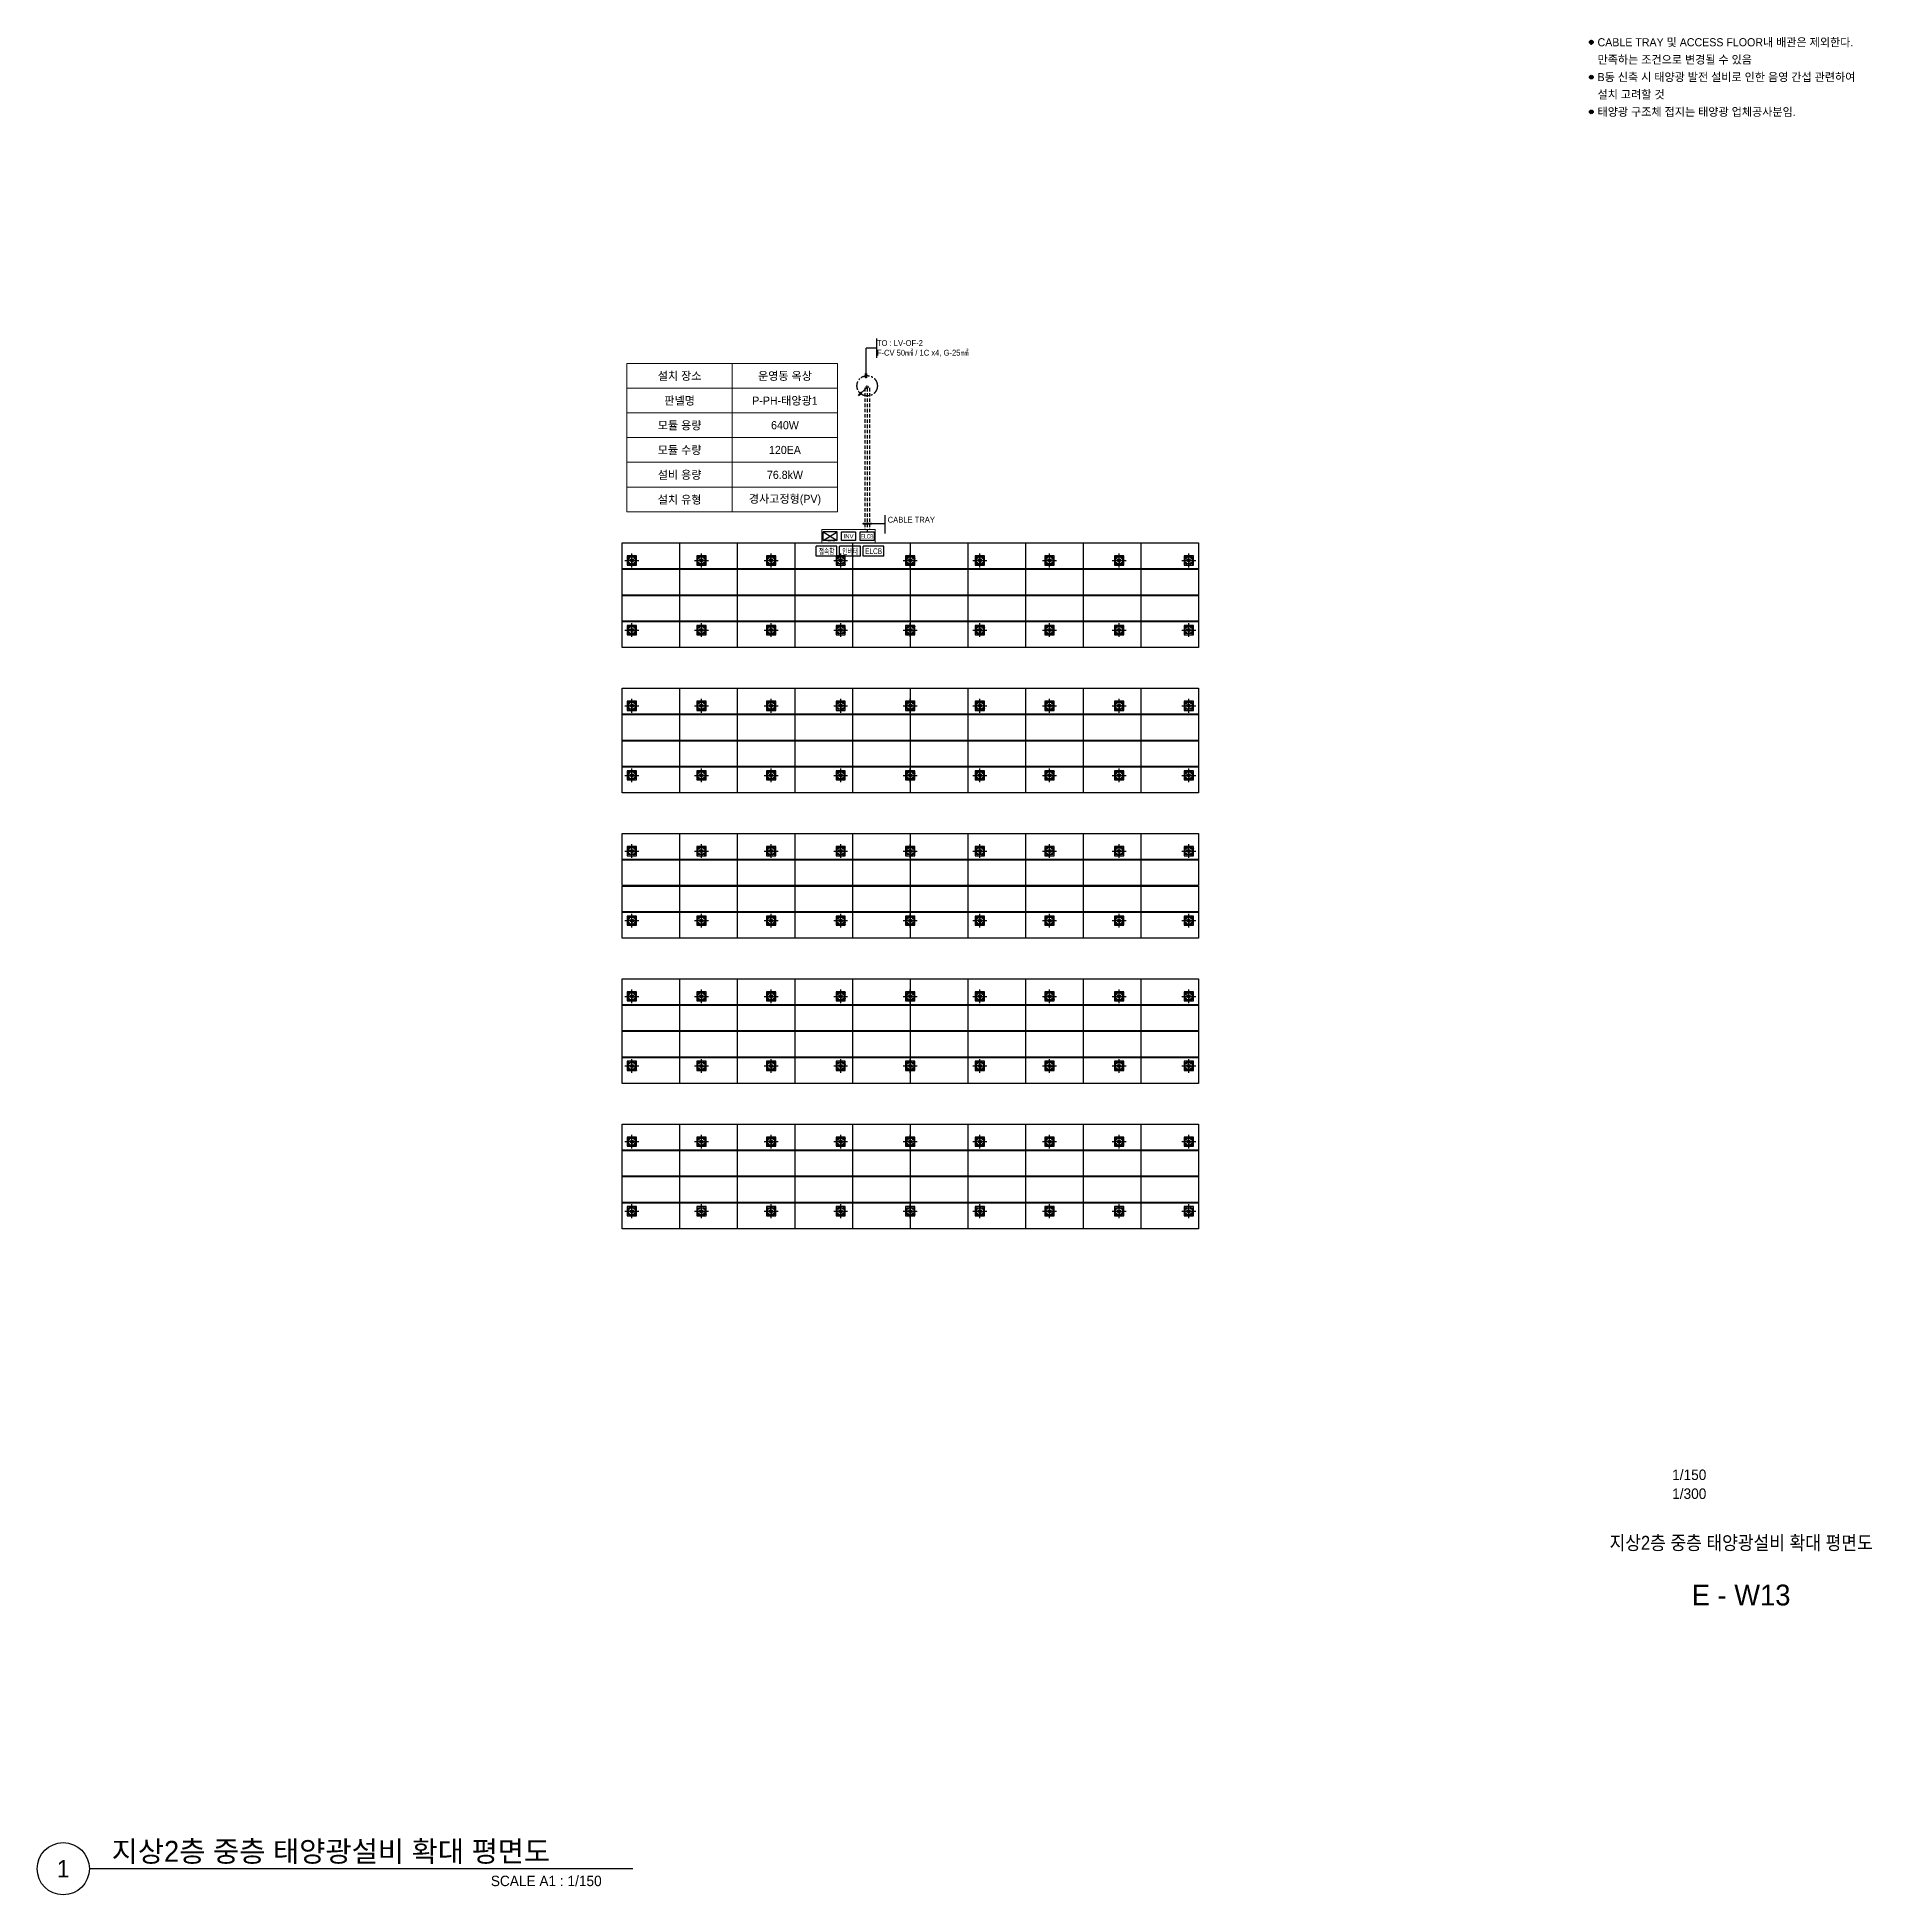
# Model space of a CAD drawing. Header units: millimetres. Extents: x 37541 to 999880, y 4425 to 2037423.
# Drawn here: x 421639 to 500709, y 4425 to 84470 of the extents above; entities that cross this region are included whole.
import ezdxf
from ezdxf.enums import TextEntityAlignment as Align

# ---------------------------------------------------------------- set-up
doc = ezdxf.new("R2010")
doc.units = ezdxf.units.MM
doc.header["$LTSCALE"] = 150
for name, pattern in [('CENTER', [23.9, 20.4, -1.4, 0.7, -1.4]), ('CENTERX2', [4, 2.5, -0.5, 0.5, -0.5]), ('DASHEDX2', [1.5, 1, -0.5])]:
    doc.linetypes.add(name, pattern=pattern)
doc.layers.get('0').update_dxf_attribs({"lineweight": 0})
for name, color, linetype in [('-----20 태양광', 3, 'Continuous'), ('-----29 Cable Schedule', 1, 'Continuous'), ('-----30 Text', 2, 'Continuous'), ('-----41 Drawing Title', 2, 'Continuous'), ('-----42 Drawing Number', 2, 'Continuous'), ('-----43 Drawing Scale', 3, 'Continuous'), ('1', 1, 'Continuous'), ('2', 2, 'Continuous'), ('DEVICE', 4, 'Continuous'), ('ELTEXT', 2, 'Continuous'), ('WIRING', 1, 'Continuous'), ('전력', 3, 'DASHEDX2'), ('태양광', 3, 'Continuous'), ('트레이', 140, 'Continuous')]:
    doc.layers.add(name, color=color, linetype=linetype)
doc.styles.add('ELEC', font='')
doc.styles.get('ELEC').set_extended_font_data('Dotum')

msp = doc.modelspace()

# ---------------------------------------------------------------- texts
at = {"layer": '-----30 Text', "style": 'ELEC'}
for s, p in [('B동 신축 시 태양광 발전 설비로 인한 음영 간섭 관련하여', (488887.318, 82749.999)), ('설치 고려할 것', (488887.318, 81999.999)), ('태양광 구조체 접지는 태양광 업체공사분임.', (488887.318, 81249.999))]:
    msp.add_text(s, height=350, dxfattribs=at).set_placement(p, align=Align.MIDDLE_LEFT)
at = {"layer": '-----41 Drawing Title', "style": 'ELEC', "width": 0.9}
msp.add_text('지상2층 중층 태양광설비 확대 평면도', height=600, dxfattribs=at).set_placement((495075, 19594.999), align=Align.MIDDLE_CENTER)
at = {"layer": '-----41 Drawing Title', "color": 2, "style": 'ELEC'}
msp.add_text('지상2층 중층 태양광설비 확대 평면도', height=900, dxfattribs=at).set_placement((424847.648, 5849.999))
at = {"layer": '-----41 Drawing Title', "color": 7, "style": 'ELEC'}
msp.add_text('1', height=750, dxfattribs=at).set_placement((422764.071, 5549.999), align=Align.MIDDLE)
at = {"layer": '-----41 Drawing Title', "style": 'ELEC'}
msp.add_text('SCALE A1 : 1/150', height=450, dxfattribs=at).set_placement((445968.613, 4799.999), align=Align.RIGHT)
at = {"layer": '-----42 Drawing Number', "style": 'ELEC'}
msp.add_text('E - W13', height=900, dxfattribs=at).set_placement((495075, 17344.999), align=Align.MIDDLE_CENTER)
at = {"layer": '-----43 Drawing Scale', "style": 'ELEC'}
for s, p in [('1/150', (492839.512, 22524.999)), ('1/300', (492839.512, 21709.999))]:
    msp.add_text(s, height=450, dxfattribs=at).set_placement(p, align=Align.MIDDLE_CENTER)
at = {"layer": 'DEVICE', "color": 2, "style": 'ELEC'}
msp.add_text('INV', height=187.5, dxfattribs=at).set_placement((456610.335, 62963.152), align=Align.MIDDLE)
at = {"layer": 'DEVICE', "color": 2, "style": 'ELEC', "width": 0.7}
msp.add_text('ELCB', height=187.5, dxfattribs=at).set_placement((457410, 62963.152), align=Align.MIDDLE)
at = {"layer": 'ELTEXT', "color": 2, "style": 'ELEC'}
for s, p in [('TO : LV-OF-2', (457832.685, 71166.31, 45078.983)), ('F-CV 50㎟ / 1C x4, G-25㎟', (457827.643, 70747.813, 45078.983)), ('CABLE TRAY', (458294.467, 63552.007))]:
    msp.add_text(s, height=250, dxfattribs=at).set_placement(p)
at = {"layer": 'ELTEXT', "color": 2, "style": 'ELEC', "width": 0.7}
for s, p in [('접속함', (455662.116, 62320.92)), ('인버터', (456675.184, 62320.92)), ('ELCB', (457688.252, 62320.92))]:
    msp.add_text(s, height=250, dxfattribs=at).set_placement(p, align=Align.MIDDLE)

# ---------------------------------------------------------------- blocks, each defined once
blk = doc.blocks.new('*U219')
blk.add_lwpolyline([(-1232, -558), (-1232, 558), (1232, 558), (1232, -558)], close=True)
blk = doc.blocks.new('*U216')
at = {"layer": '-----20 태양광'}
for p in [(0, 3395), (2485, 3395), (4970, 3395), (7455, 3395), (9940, 3395), (12425, 3395), (14910, 3395), (17395, 3395), (19880, 3395), (22365, 3395), (0, 2263), (2485, 2263), (4970, 2263), (7455, 2263), (9940, 2263), (12425, 2263), (14910, 2263), (17395, 2263), (19880, 2263), (22365, 2263), (0, 1132), (2485, 1132), (4970, 1132), (7455, 1132), (9940, 1132), (12425, 1132), (14910, 1132), (17395, 1132), (19880, 1132), (22365, 1132), (0, 0), (2485, 0), (4970, 0), (7455, 0), (9940, 0), (12425, 0), (14910, 0), (17395, 0), (19880, 0), (22365, 0)]:
    blk.add_blockref('*U219', p, dxfattribs=at)
blk = doc.blocks.new('*U214')
blk.add_lwpolyline([(-1232, -558), (-1232, 558), (1232, 558), (1232, -558)], close=True)
blk = doc.blocks.new('*U213')
at = {"layer": '-----20 태양광'}
for p in [(0, 3395), (2485, 3395), (4970, 3395), (7455, 3395), (9940, 3395), (12425, 3395), (14910, 3395), (17395, 3395), (19880, 3395), (22365, 3395), (0, 2263), (2485, 2263), (4970, 2263), (7455, 2263), (9940, 2263), (12425, 2263), (14910, 2263), (17395, 2263), (19880, 2263), (22365, 2263), (0, 1132), (2485, 1132), (4970, 1132), (7455, 1132), (9940, 1132), (12425, 1132), (14910, 1132), (17395, 1132), (19880, 1132), (22365, 1132), (0, 0), (2485, 0), (4970, 0), (7455, 0), (9940, 0), (12425, 0), (14910, 0), (17395, 0), (19880, 0), (22365, 0)]:
    blk.add_blockref('*U214', p, dxfattribs=at)
blk = doc.blocks.new('*U205')
blk.add_lwpolyline([(-1232, -558), (-1232, 558), (1232, 558), (1232, -558)], close=True)
blk = doc.blocks.new('*U215')
at = {"layer": '-----20 태양광'}
for p in [(0, 3395), (2485, 3395), (4970, 3395), (7455, 3395), (9940, 3395), (12425, 3395), (14910, 3395), (17395, 3395), (19880, 3395), (22365, 3395), (0, 2263), (2485, 2263), (4970, 2263), (7455, 2263), (9940, 2263), (12425, 2263), (14910, 2263), (17395, 2263), (19880, 2263), (22365, 2263), (0, 1132), (2485, 1132), (4970, 1132), (7455, 1132), (9940, 1132), (12425, 1132), (14910, 1132), (17395, 1132), (19880, 1132), (22365, 1132), (0, 0), (2485, 0), (4970, 0), (7455, 0), (9940, 0), (12425, 0), (14910, 0), (17395, 0), (19880, 0), (22365, 0)]:
    blk.add_blockref('*U205', p, dxfattribs=at)
blk = doc.blocks.new('*U201')
blk.add_lwpolyline([(-1232, -558), (-1232, 558), (1232, 558), (1232, -558)], close=True)
blk = doc.blocks.new('*U200')
at = {"layer": '-----20 태양광'}
for p in [(0, 3395), (2485, 3395), (4970, 3395), (7455, 3395), (9940, 3395), (12425, 3395), (14910, 3395), (17395, 3395), (19880, 3395), (22365, 3395), (0, 2263), (2485, 2263), (4970, 2263), (7455, 2263), (9940, 2263), (12425, 2263), (14910, 2263), (17395, 2263), (19880, 2263), (22365, 2263), (0, 1132), (2485, 1132), (4970, 1132), (7455, 1132), (9940, 1132), (12425, 1132), (14910, 1132), (17395, 1132), (19880, 1132), (22365, 1132), (0, 0), (2485, 0), (4970, 0), (7455, 0), (9940, 0), (12425, 0), (14910, 0), (17395, 0), (19880, 0), (22365, 0)]:
    blk.add_blockref('*U201', p, dxfattribs=at)
blk = doc.blocks.new('*U203')
blk.add_lwpolyline([(-1232, -558), (-1232, 558), (1232, 558), (1232, -558)], close=True)
blk = doc.blocks.new('*U202')
at = {"layer": '-----20 태양광'}
for p in [(0, 3395), (2485, 3395), (4970, 3395), (7455, 3395), (9940, 3395), (12425, 3395), (14910, 3395), (17395, 3395), (19880, 3395), (22365, 3395), (0, 2263), (2485, 2263), (4970, 2263), (7455, 2263), (9940, 2263), (12425, 2263), (14910, 2263), (17395, 2263), (19880, 2263), (22365, 2263), (0, 1132), (2485, 1132), (4970, 1132), (7455, 1132), (9940, 1132), (12425, 1132), (14910, 1132), (17395, 1132), (19880, 1132), (22365, 1132), (0, 0), (2485, 0), (4970, 0), (7455, 0), (9940, 0), (12425, 0), (14910, 0), (17395, 0), (19880, 0), (22365, 0)]:
    blk.add_blockref('*U203', p, dxfattribs=at)
blk = doc.blocks.new('G$CF06C846F')
at = {"linetype": 'CENTER', "ltscale": 5}
for p, q in [((0, 29), (58, 29)), ((29, 58), (29, 0))]:
    blk.add_line(p, q, dxfattribs=at)
blk.add_lwpolyline([(14, 20), (29, 12), (44, 20), (44, 38), (29, 46), (14, 38)], close=True)
for radius in [15, 10]:
    blk.add_circle((29, 29), radius)
blk = doc.blocks.new('G$CCACB8904')
h = blk.add_hatch()
h.set_pattern_fill('AR-CONC', color=256, scale=0.5)
h.paths.add_polyline_path([(300, 500), (300, 450), (450, 450), (450, 300), (500, 300), (500, 500)])
h.paths.add_polyline_path([(500, 300), (450, 300), (450, 150), (300, 150), (300, 100), (500, 100)])
h.paths.add_polyline_path([(300, 100), (300, 150), (150, 150), (150, 300), (100, 300), (100, 100)])
h.paths.add_polyline_path([(100, 300), (150, 300), (150, 450), (300, 450), (300, 500), (100, 500)])
at = {"linetype": 'CENTER', "ltscale": 50}
for p, q in [((0, 300), (600, 300)), ((300, 600), (300, 0))]:
    blk.add_line(p, q, dxfattribs=at)
for p, q in [((250, 304.5), (185, 304.5)), ((185, 295.5), (185, 304.5)), ((250, 295.5), (185, 295.5)), ((230, 295.5), (230, 304.5)), ((295.5, 350), (295.5, 415)), ((295.5, 415), (304.5, 415)), ((295.5, 370), (304.5, 370)), ((295.5, 250), (295.5, 185)), ((304.5, 225), (295.5, 225)), ((304.5, 185), (295.5, 185)), ((304.5, 350), (304.5, 415)), ((304.5, 250), (304.5, 185)), ((350, 304.5), (415, 304.5)), ((350, 295.5), (415, 295.5)), ((370, 304.5), (370, 295.5)), ((415, 304.5), (415, 295.5))]:
    blk.add_line(p, q)
for points in [[(100, 500), (500, 500), (500, 100), (100, 100)], [(150, 150), (450, 150), (450, 450), (150, 450)], [(250, 250), (350, 250), (350, 350), (250, 350)], [(253.2, 253.2), (346.8, 253.2), (346.8, 346.8), (253.2, 346.8)]]:
    blk.add_lwpolyline(points, close=True)
for p in [(161, 381), (161, 161), (381, 381), (381, 161)]:
    blk.add_blockref('G$CF06C846F', p)
blk = doc.blocks.new('*U227')
blk.add_blockref('G$CCACB8904', (-300, -300))
blk = doc.blocks.new('*U226')
blk.add_blockref('*U227', (0, 0))
blk = doc.blocks.new('*U210')
blk.add_blockref('*U226', (0, 0))
blk = doc.blocks.new('*U209')
at = {"layer": '-----20 태양광'}
for p in [(0, 3000), (3000, 3000), (6000, 3000), (9000, 3000), (0, 0), (3000, 0), (6000, 0), (9000, 0)]:
    blk.add_blockref('*U210', p, dxfattribs=at)
at = {"layer": '-----20 태양광', "linetype": 'ByBlock', "lineweight": -2}
for p in [(12000, 3000), (15000, 3000), (18000, 3000), (21000, 3000), (24000, 3000), (12000, 0), (15000, 0), (18000, 0), (21000, 0), (24000, 0)]:
    blk.add_blockref('*U210', p, dxfattribs=at)
blk = doc.blocks.new('*U229')
blk.add_blockref('G$CCACB8904', (-300, -300))
blk = doc.blocks.new('*U228')
blk.add_blockref('*U229', (0, 0))
blk = doc.blocks.new('*U212')
blk.add_blockref('*U228', (0, 0))
blk = doc.blocks.new('*U211')
at = {"layer": '-----20 태양광'}
for p in [(0, 3000), (3000, 3000), (6000, 3000), (9000, 3000), (0, 0), (3000, 0), (6000, 0), (9000, 0)]:
    blk.add_blockref('*U212', p, dxfattribs=at)
at = {"layer": '-----20 태양광', "linetype": 'ByBlock', "lineweight": -2}
for p in [(12000, 3000), (15000, 3000), (18000, 3000), (21000, 3000), (24000, 3000), (12000, 0), (15000, 0), (18000, 0), (21000, 0), (24000, 0)]:
    blk.add_blockref('*U212', p, dxfattribs=at)
blk = doc.blocks.new('*U221')
blk.add_blockref('G$CCACB8904', (-300, -300))
blk = doc.blocks.new('*U220')
blk.add_blockref('*U221', (0, 0))
blk = doc.blocks.new('*U218')
blk.add_blockref('*U220', (0, 0))
blk = doc.blocks.new('*U217')
at = {"layer": '-----20 태양광'}
for p in [(0, 3000), (3000, 3000), (6000, 3000), (9000, 3000), (0, 0), (3000, 0), (6000, 0), (9000, 0)]:
    blk.add_blockref('*U218', p, dxfattribs=at)
at = {"layer": '-----20 태양광', "linetype": 'ByBlock', "lineweight": -2}
for p in [(12000, 3000), (15000, 3000), (18000, 3000), (21000, 3000), (24000, 3000), (12000, 0), (15000, 0), (18000, 0), (21000, 0), (24000, 0)]:
    blk.add_blockref('*U218', p, dxfattribs=at)
blk = doc.blocks.new('*U223')
blk.add_blockref('G$CCACB8904', (-300, -300))
blk = doc.blocks.new('*U222')
blk.add_blockref('*U223', (0, 0))
blk = doc.blocks.new('*U206')
blk.add_blockref('*U222', (0, 0))
blk = doc.blocks.new('*U204')
at = {"layer": '-----20 태양광'}
for p in [(0, 3000), (3000, 3000), (6000, 3000), (9000, 3000), (0, 0), (3000, 0), (6000, 0), (9000, 0)]:
    blk.add_blockref('*U206', p, dxfattribs=at)
at = {"layer": '-----20 태양광', "linetype": 'ByBlock', "lineweight": -2}
for p in [(12000, 3000), (15000, 3000), (18000, 3000), (21000, 3000), (24000, 3000), (12000, 0), (15000, 0), (18000, 0), (21000, 0), (24000, 0)]:
    blk.add_blockref('*U206', p, dxfattribs=at)
blk = doc.blocks.new('*U225')
blk.add_blockref('G$CCACB8904', (-300, -300))
blk = doc.blocks.new('*U224')
blk.add_blockref('*U225', (0, 0))
blk = doc.blocks.new('*U208')
blk.add_blockref('*U224', (0, 0))
blk = doc.blocks.new('*U207')
at = {"layer": '-----20 태양광'}
for p in [(0, 3000), (3000, 3000), (6000, 3000), (9000, 3000), (0, 0), (3000, 0), (6000, 0), (9000, 0)]:
    blk.add_blockref('*U208', p, dxfattribs=at)
at = {"layer": '-----20 태양광', "linetype": 'ByBlock', "lineweight": -2}
for p in [(12000, 3000), (15000, 3000), (18000, 3000), (21000, 3000), (24000, 3000), (12000, 0), (15000, 0), (18000, 0), (21000, 0), (24000, 0)]:
    blk.add_blockref('*U208', p, dxfattribs=at)
blk = doc.blocks.new('LBOX2')
at = {"layer": 'DEVICE'}
for p, q in [((300, 375), (-300, 375)), ((-300, 375), (300, 0)), ((-300, 0), (300, 375)), ((-300, 0), (-300, 375)), ((300, 0), (-300, 0)), ((300, 0), (300, 375))]:
    blk.add_line(p, q, dxfattribs=at)
blk = doc.blocks.new('DN')
at = {"layer": 'WIRING', "color": 4}
for p, q in [((-53, -53), (-619, -619)), ((-619, -619), (-442, -371)), ((-619, -619), (-371, -442)), ((-424, -389), (-530, -495)), ((-389, -424), (-495, -530)), ((-371, -442), (-442, -371))]:
    blk.add_line(p, q, dxfattribs=at)
blk.add_circle((0, 0), 75, dxfattribs=at)
blk = doc.blocks.new('SSH-20260319.160627')
at = {"layer": '-----30 Text'}
h = blk.add_hatch(color=256, dxfattribs=at)
edge = h.paths.add_edge_path()
edge.add_arc((15986, 33771), 160, 0, 360)
blk.add_circle((15986, 33771), 160, dxfattribs=at)
for p in [(15827, 33771), (15986, 33931), (16146, 33771), (15986, 33611)]:
    blk.add_point(p, dxfattribs=at)
at = {"layer": '-----30 Text', "style": 'ELEC'}
for s, p in [('CABLE TRAY 및 ACCESS FLOOR내 배관은 제외한다.', (16522, 33771)), ('만족하는 조건으로 변경될 수 있음', (16522, 32271))]:
    blk.add_text(s, height=700, dxfattribs=at).set_placement(p, align=Align.MIDDLE_LEFT)

# ---------------------------------------------------------------- hatches: boundary and pattern name
at = {"layer": '-----30 Text'}
h = msp.add_hatch(color=256, dxfattribs=at)
edge = h.paths.add_edge_path()
edge.add_arc((488619.619, 82749.999), 79.932, 0, 360)
h = msp.add_hatch(color=256, dxfattribs=at)
edge = h.paths.add_edge_path()
edge.add_arc((488619.619, 81249.999), 79.932, 0, 360)

# ---------------------------------------------------------------- linework, layer by layer
for centre in [(488619.619, 82749.999), (488619.619, 81249.999)]:
    msp.add_circle(centre, 79.932, dxfattribs=at)
at = {"layer": '-----41 Drawing Title', "color": 7}
msp.add_line((447310.929, 5549.999), (423889.071, 5549.999), dxfattribs=at)
msp.add_circle((422764.071, 5549.999), 1125, dxfattribs=at)
at = {"elevation": 0}
msp.add_lwpolyline([(455460.67, 63254.69), (457760, 63254.69), (457760, 62679.69), (455460.67, 62679.69)], close=True, dxfattribs=at)
at = {"layer": 'DEVICE'}
for p, q in [((456310.335, 63154.69), (456910.335, 63154.69)), ((456310.335, 62779.69), (456310.335, 63154.69)), ((456910.335, 62779.69), (456310.335, 62779.69)), ((456910.335, 63154.69), (456910.335, 62779.69)), ((457110, 63154.69), (457710, 63154.69)), ((457110, 62779.69), (457110, 63154.69)), ((457710, 62779.69), (457110, 62779.69)), ((457710, 63154.69), (457710, 62779.69))]:
    msp.add_line(p, q, dxfattribs=at)
at = {"layer": 'ELTEXT', "color": 1}
for p, q in [((456105.548, 62534.538), (455209.548, 62534.538)), ((455209.548, 62102.538), (455209.548, 62534.538)), ((456105.548, 62102.538), (456105.548, 62534.538)), ((457118.616, 62534.538), (456222.616, 62534.538)), ((456222.616, 62102.538), (456222.616, 62534.538)), ((457118.616, 62102.538), (457118.616, 62534.538)), ((458131.683, 62534.538), (457235.683, 62534.538)), ((457235.683, 62102.538), (457235.683, 62534.538)), ((458131.683, 62102.538), (458131.683, 62534.538)), ((456105.548, 62102.538), (455209.548, 62102.538)), ((457118.616, 62102.538), (456222.616, 62102.538)), ((458131.683, 62102.538), (457235.683, 62102.538))]:
    msp.add_line(p, q, dxfattribs=at)
at = {"layer": '전력', "elevation": 0}
msp.add_lwpolyline([(457410, 69351.163), (457410, 63154.69)], dxfattribs=at)
at = {"layer": '태양광', "color": 1, "linetype": 'Continuous'}
for p, q in [((457806.551, 71479.644), (457806.551, 70652.509)), ((457361.707, 69976.28), (457361.707, 71066.076)), ((457806.551, 71066.076), (457361.707, 71066.076)), ((457591.715, 63508.096), (458191.159, 63508.096)), ((458191.159, 63084.583), (458191.159, 63876.802))]:
    msp.add_line(p, q, dxfattribs=at)
at = {"layer": '태양광', "color": 1, "linetype": 'Continuous', "elevation": 0}
for points in [[(457381.443, 69976.28), (457381.443, 69794.651), (457341.972, 69794.651), (457341.972, 69976.28)], [(457231.018, 63528.129), (457591.715, 63528.129), (457591.715, 63488.064), (457231.018, 63488.064)]]:
    msp.add_lwpolyline(points, close=True, dxfattribs=at)
at = {"layer": '태양광', "color": 1, "linetype": 'CENTERX2'}
msp.add_circle((457410, 69446.163), 439.303, dxfattribs=at)
at = {"layer": '트레이', "linetype": 'DASHEDX2'}
for p, q in [((457310, 69356.163), (457310, 63254.69)), ((457510, 69356.163), (457510, 63254.69)), ((455710.67, 62779.69), (456010.67, 62779.69))]:
    msp.add_line(p, q, dxfattribs=at)

# ---------------------------------------------------------------- block references
at = {"layer": '-----20 태양광'}
for name, p in [('*U202', (448086.542, 58726.672)), ('*U200', (448086.542, 52465.267)), ('*U215', (448086.542, 46203.863)), ('*U213', (448086.542, 39942.459)), ('*U216', (448086.542, 33681.055))]:
    msp.add_blockref(name, p, dxfattribs=at)
at = {"layer": '-----20 태양광', "xscale": -1, "rotation": 180}
for name, p in [('*U207', (447269.042, 61923.988)), ('*U204', (447269.042, 55662.584)), ('*U217', (447269.042, 49401.179)), ('*U211', (447269.042, 43139.775)), ('*U209', (447269.042, 36878.371))]:
    msp.add_blockref(name, p, dxfattribs=at)
at = {"layer": '-----29 Cable Schedule', "xscale": 0.5, "yscale": 0.5, "zscale": 0.5}
msp.add_blockref('SSH-20260319.160627', (480626.413, 67364.351), dxfattribs=at)
msp.add_blockref('LBOX2', (455810.67, 62779.69))
at = {"layer": '전력', "xscale": 0.6, "yscale": 0.6, "zscale": 0.6}
msp.add_blockref('DN', (457410, 69396.163), dxfattribs=at)

msp.set_redraw_order([(e.dxf.handle, doc.entitydb.next_handle()) for e in msp.query("TEXT MTEXT ATTDEF DIMENSION ARC_DIMENSION")])  # texts and dimensions are drawn at this point

# ---------------------------------------------------------------- wipeouts: each hides what was drawn before it
at = {"color": 1, "linetype": 'ByBlock', "lineweight": 5}
for points in [[(447057.126, 70413.778), (451597.394, 70413.778), (451597.394, 69347.988), (447057.126, 69347.988)], [(447057.126, 68282.198), (451597.394, 68282.198), (451597.394, 67216.408), (447057.126, 67216.408)], [(447057.126, 66150.618), (451597.394, 66150.618), (451597.394, 65084.828), (447057.126, 65084.828)]]:
    msp.add_wipeout(points, dxfattribs=at).dxf.layer = '1'

# ---------------------------------------------------------------- next in the draw order: wipeouts: each hides what was drawn before it
for points in [[(451597.394, 70413.778), (456137.662, 70413.778), (456137.662, 69347.988), (451597.394, 69347.988)], [(447057.126, 67216.408), (451597.394, 67216.408), (451597.394, 65084.828), (447057.126, 65084.828)]]:
    msp.add_wipeout(points, dxfattribs=at).dxf.layer = '1'

# ---------------------------------------------------------------- next in the draw order: wipeouts: each hides what was drawn before it
msp.add_wipeout([(451597.394, 66150.618), (456137.662, 66150.618), (456137.662, 65084.828), (451597.394, 65084.828)], dxfattribs=at).dxf.layer = '1'

# ---------------------------------------------------------------- next in the draw order: wipeouts: each hides what was drawn before it
msp.add_wipeout([(451597.394, 67216.408), (456137.662, 67216.408), (456137.662, 65084.828), (451597.394, 65084.828)], dxfattribs=at).dxf.layer = '1'

# ---------------------------------------------------------------- next in the draw order: wipeouts: each hides what was drawn before it
for points in [[(447057.126, 67216.408), (451597.394, 67216.408), (451597.394, 66150.618), (447057.126, 66150.618)], [(447057.126, 65084.828), (451597.394, 65084.828), (451597.394, 64019.038), (447057.126, 64019.038)]]:
    msp.add_wipeout(points, dxfattribs=at).dxf.layer = '1'

# ---------------------------------------------------------------- next in the draw order: texts
at = {"layer": '2', "linetype": 'ByBlock', "lineweight": 5, "style": 'ELEC'}
for s, p in [('모듈 수량', (449327.26, 66683.513)), ('설비 용량', (449327.26, 65617.723)), ('설치 유형', (449327.26, 64551.933))]:
    msp.add_text(s, height=350, dxfattribs=at).set_placement(p, align=Align.MIDDLE)

# ---------------------------------------------------------------- next in the draw order: wipeouts: each hides what was drawn before it
at = {"color": 1, "linetype": 'ByBlock', "lineweight": 5}
for points in [[(451597.394, 67216.408), (456137.662, 67216.408), (456137.662, 66150.618), (451597.394, 66150.618)], [(451597.394, 65084.828), (456137.662, 65084.828), (456137.662, 64019.038), (451597.394, 64019.038)]]:
    msp.add_wipeout(points, dxfattribs=at).dxf.layer = '1'

# ---------------------------------------------------------------- next in the draw order: linework, layer by layer
at = {"layer": '1', "color": 1, "linetype": 'ByBlock', "lineweight": 5, "elevation": 0}
for points in [[(451597.394, 66150.618), (456137.662, 66150.618), (456137.662, 65084.828), (451597.394, 65084.828)], [(447057.126, 65084.828), (451597.394, 65084.828), (451597.394, 64019.038), (447057.126, 64019.038)], [(451597.394, 65084.828), (456137.662, 65084.828), (456137.662, 64019.038), (451597.394, 64019.038)]]:
    msp.add_lwpolyline(points, close=True, dxfattribs=at)

# ---------------------------------------------------------------- next in the draw order: texts
at = {"layer": '2', "linetype": 'ByBlock', "lineweight": 5, "style": 'ELEC'}
for s, p in [('76.8kW', (453867.528, 65617.723)), ('경사고정형(PV)', (453867.528, 64551.933))]:
    msp.add_text(s, height=350, dxfattribs=at).set_placement(p, align=Align.MIDDLE)

# ---------------------------------------------------------------- next in the draw order: wipeouts: each hides what was drawn before it
at = {"color": 1, "linetype": 'ByBlock', "lineweight": 5}
msp.add_wipeout([(451597.394, 68282.198), (456137.662, 68282.198), (456137.662, 67216.408), (451597.394, 67216.408)], dxfattribs=at).dxf.layer = '1'

# ---------------------------------------------------------------- next in the draw order: linework, layer by layer
at = {"layer": '1', "color": 1, "linetype": 'ByBlock', "lineweight": 5, "elevation": 0}
for points in [[(447057.126, 67216.408), (451597.394, 67216.408), (451597.394, 65084.828), (447057.126, 65084.828)], [(447057.126, 67216.408), (451597.394, 67216.408), (451597.394, 66150.618), (447057.126, 66150.618)], [(451597.394, 67216.408), (456137.662, 67216.408), (456137.662, 65084.828), (451597.394, 65084.828)], [(451597.394, 67216.408), (456137.662, 67216.408), (456137.662, 66150.618), (451597.394, 66150.618)]]:
    msp.add_lwpolyline(points, close=True, dxfattribs=at)

# ---------------------------------------------------------------- next in the draw order: texts
at = {"layer": '2', "linetype": 'ByBlock', "lineweight": 5, "style": 'ELEC'}
msp.add_text('120EA', height=350, dxfattribs=at).set_placement((453867.528, 66683.513), align=Align.MIDDLE)

# ---------------------------------------------------------------- next in the draw order: wipeouts: each hides what was drawn before it
at = {"color": 1, "linetype": 'ByBlock', "lineweight": 5}
msp.add_wipeout([(447057.126, 69347.988), (451597.394, 69347.988), (451597.394, 68282.198), (447057.126, 68282.198)], dxfattribs=at).dxf.layer = '1'

# ---------------------------------------------------------------- next in the draw order: texts
at = {"layer": '2', "linetype": 'ByBlock', "lineweight": 5, "style": 'ELEC'}
for s, p in [('설치 장소', (449327.26, 69880.883)), ('판넬명', (449327.26, 68815.093)), ('모듈 용량', (449327.26, 67749.303))]:
    msp.add_text(s, height=350, dxfattribs=at).set_placement(p, align=Align.MIDDLE)

# ---------------------------------------------------------------- next in the draw order: wipeouts: each hides what was drawn before it
at = {"color": 1, "linetype": 'ByBlock', "lineweight": 5}
msp.add_wipeout([(451597.394, 69347.988), (456137.662, 69347.988), (456137.662, 68282.198), (451597.394, 68282.198)], dxfattribs=at).dxf.layer = '1'

# ---------------------------------------------------------------- next in the draw order: linework, layer by layer
at = {"layer": '1', "color": 1, "linetype": 'ByBlock', "lineweight": 5, "elevation": 0}
for points in [[(447057.126, 70413.778), (451597.394, 70413.778), (451597.394, 69347.988), (447057.126, 69347.988)], [(451597.394, 70413.778), (456137.662, 70413.778), (456137.662, 69347.988), (451597.394, 69347.988)], [(447057.126, 69347.988), (451597.394, 69347.988), (451597.394, 68282.198), (447057.126, 68282.198)], [(451597.394, 69347.988), (456137.662, 69347.988), (456137.662, 68282.198), (451597.394, 68282.198)], [(447057.126, 68282.198), (451597.394, 68282.198), (451597.394, 67216.408), (447057.126, 67216.408)], [(451597.394, 68282.198), (456137.662, 68282.198), (456137.662, 67216.408), (451597.394, 67216.408)]]:
    msp.add_lwpolyline(points, close=True, dxfattribs=at)

# ---------------------------------------------------------------- next in the draw order: texts
at = {"layer": '2', "linetype": 'ByBlock', "lineweight": 5, "style": 'ELEC'}
for s, p in [('운영동 옥상', (453867.528, 69880.883)), ('P-PH-태양광1', (453867.528, 68815.093)), ('640W', (453867.528, 67749.303))]:
    msp.add_text(s, height=350, dxfattribs=at).set_placement(p, align=Align.MIDDLE)

doc.saveas('drawing.dxf')
